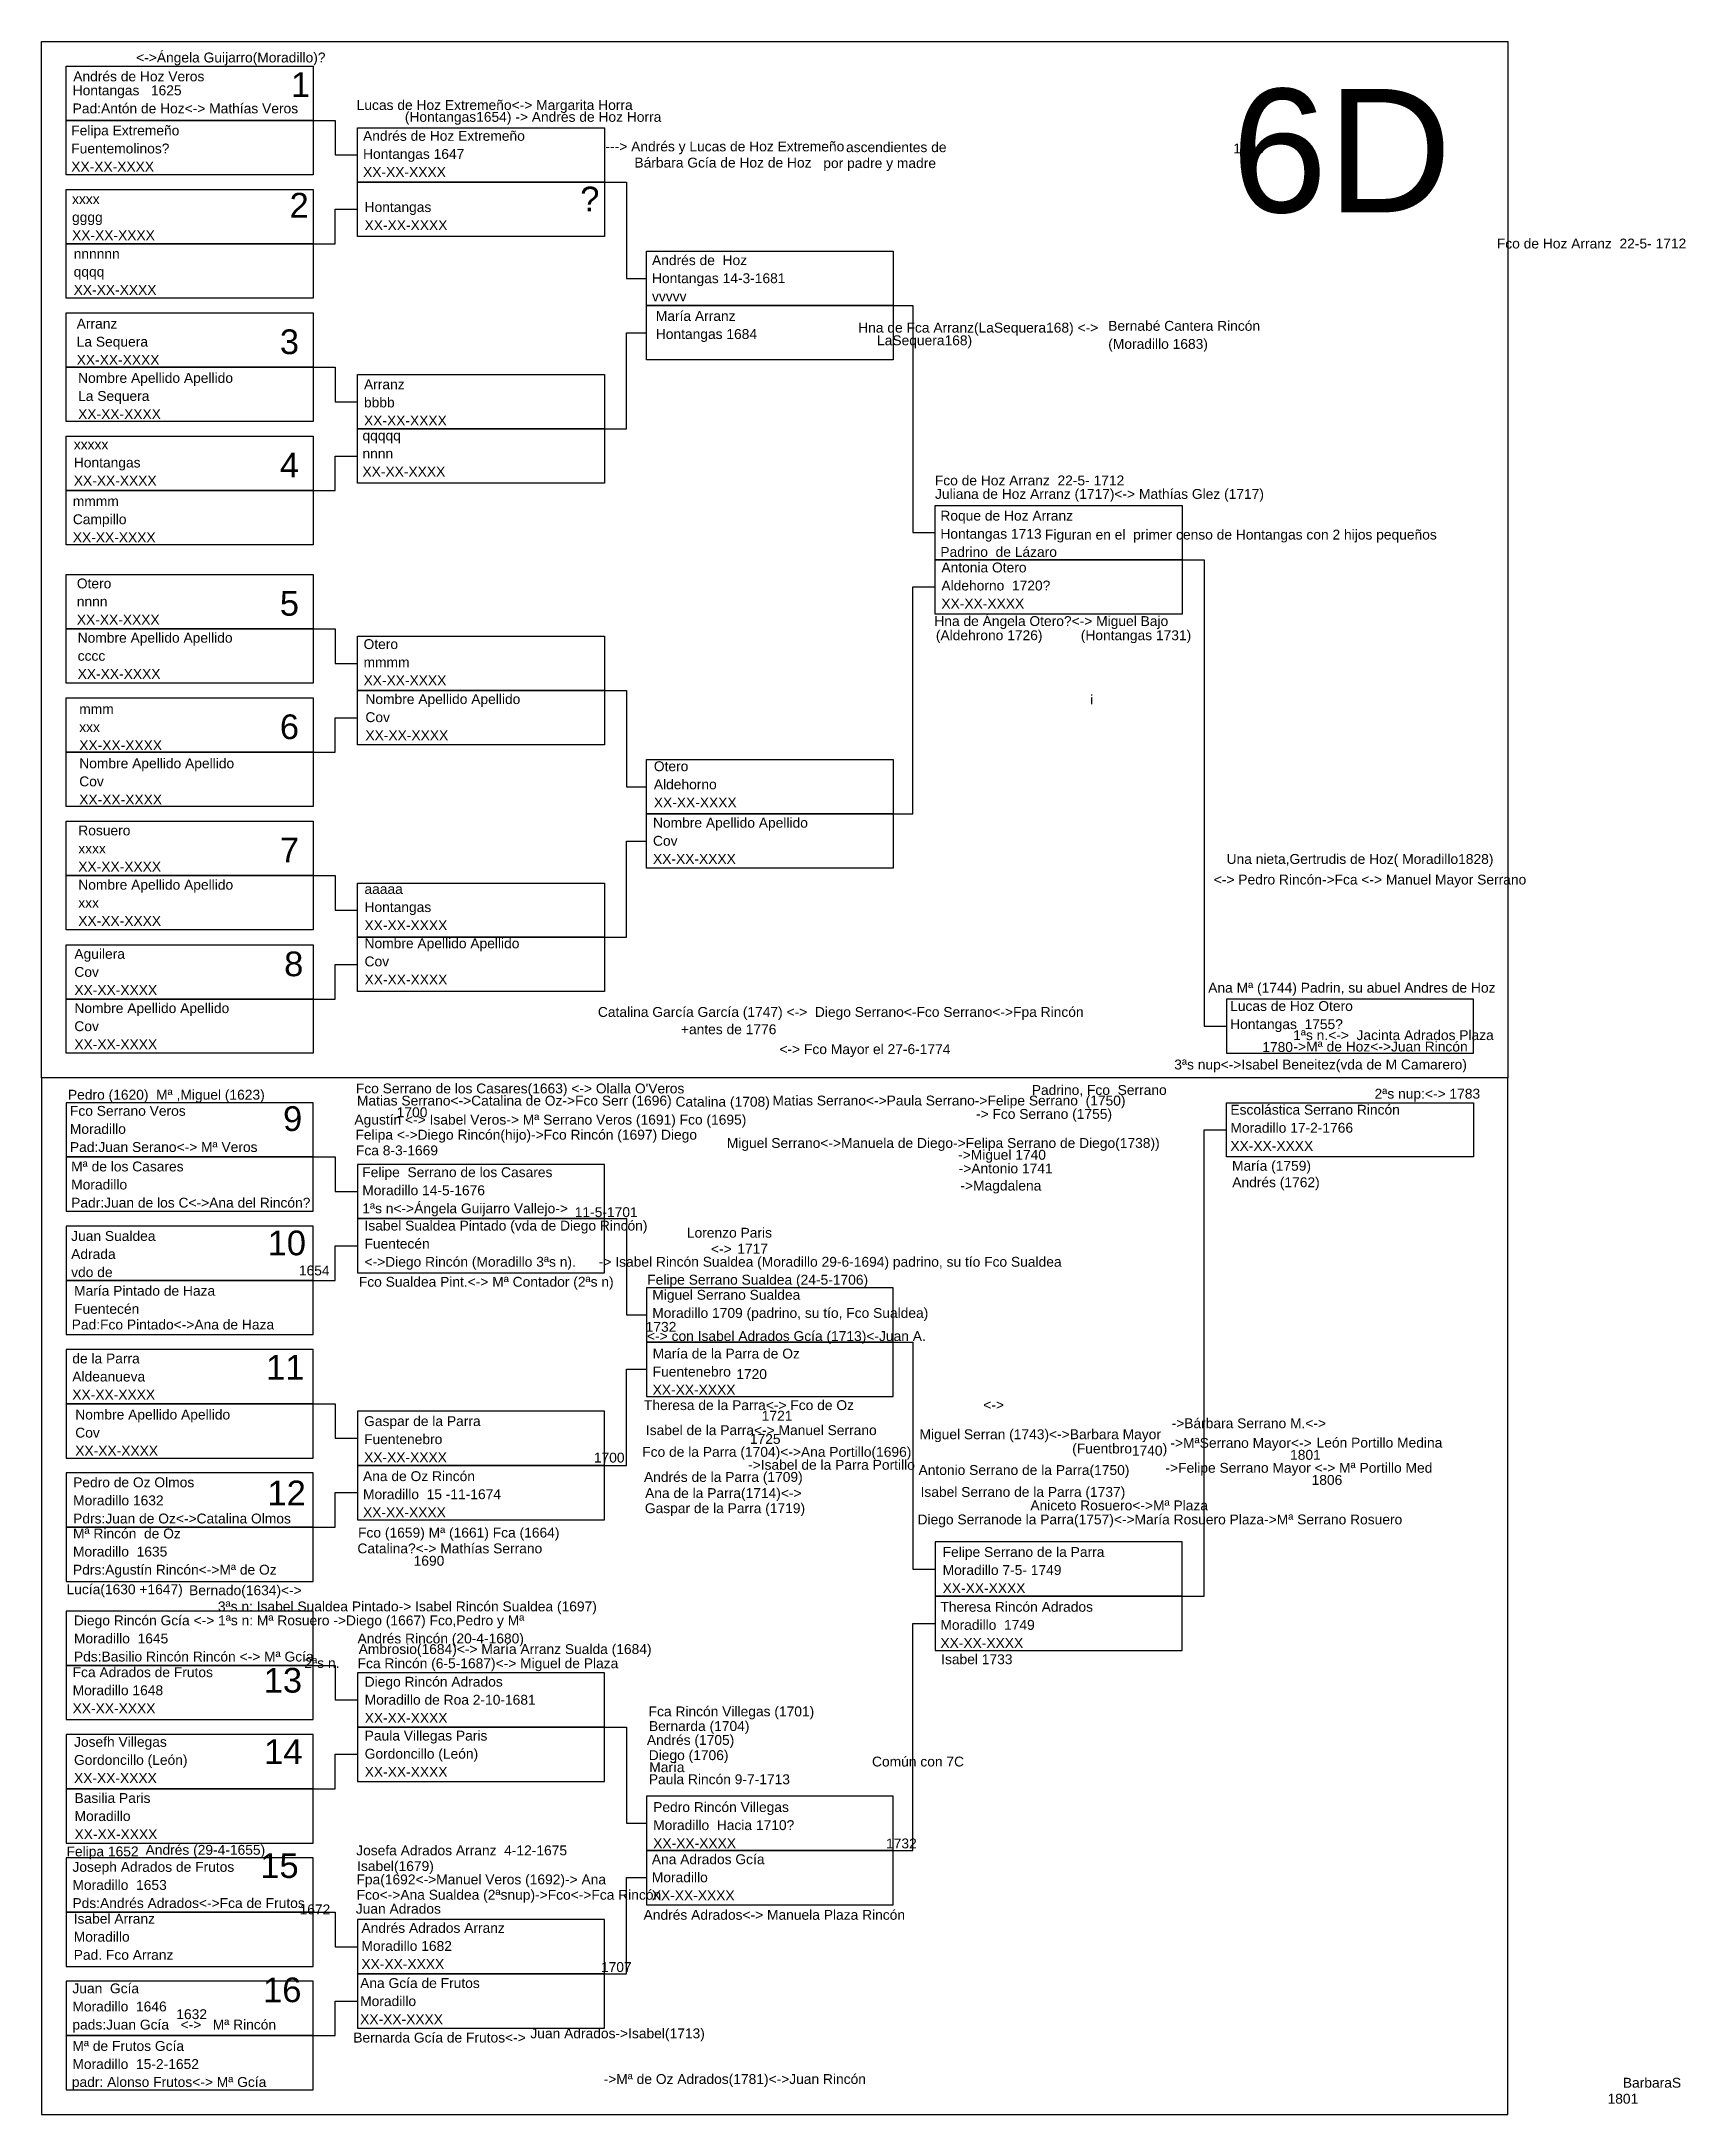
# Model space of a CAD drawing. Header units: millimetres. Extents: x -16844 to 23151, y -8543 to 4892.
# Drawn here: x -2191.4 to -1858.4, y -1499.7 to -1079.7 of the extents above; entities that cross this region are included whole.
import ezdxf
from ezdxf.enums import TextEntityAlignment as Align

# ---------------------------------------------------------------- set-up
doc = ezdxf.new("R2010")
doc.units = ezdxf.units.MM
doc.layers.add('Sanz', color=230, linetype='Continuous')
doc.styles.add('Arial', font='arial.ttf', dxfattribs={"height": 0.01})

msp = doc.modelspace()

# ---------------------------------------------------------------- texts
at = {"style": 'Arial'}
for s, p in [('1', (-2136.98, -1090.91)), ('2', (-2137.25, -1115.35)), ('?', (-2078.38, -1114.09)), ('3', (-2139.22, -1143.01)), ('4', (-2139.22, -1168.01)), ('5', (-2139.22, -1196.01)), ('6', (-2139.22, -1221.01)), ('7', (-2139.22, -1246.01)), ('8', (-2138.35, -1269.05)), ('9', (-2138.57, -1300.4)), ('10', (-2137.81, -1325.59)), ('11', (-2138.12, -1350.78)), ('12', (-2137.84, -1376.24)), ('13', (-2138.6, -1414.19)), ('14', (-2138.51, -1428.66)), ('15', (-2139.3, -1451.74)), ('16', (-2138.73, -1476.91))]:
    msp.add_text(s, height=5, dxfattribs=at).set_placement(p, align=Align.RIGHT)
at = {"layer": 'Sanz', "style": 'Arial'}
msp.add_text('6D', height=25, dxfattribs=at).set_placement((-1905.76, -1114.28), align=Align.RIGHT)

# ---------------------------------------------------------------- blocks, each defined once
blk = doc.blocks.new('Hoja superior')
for points in [[(0, 210), (297, 210), (297, 0), (0, 0)], [(5, 205), (55, 205), (55, 194), (5, 194)], [(5, 194), (55, 194), (55, 183), (5, 183)], [(64, 192.5), (114, 192.5), (114, 181.5), (64, 181.5)], [(64, 181.5), (114, 181.5), (114, 170.5), (64, 170.5)], [(5, 180), (55, 180), (55, 169), (5, 169)], [(5, 169), (55, 169), (55, 158), (5, 158)], [(122.5, 167.5), (172.5, 167.5), (172.5, 156.5), (122.5, 156.5)], [(122.5, 156.5), (172.5, 156.5), (172.5, 145.5), (122.5, 145.5)], [(5, 155), (55, 155), (55, 144), (5, 144)], [(5, 144), (55, 144), (55, 133), (5, 133)], [(64, 142.5), (114, 142.5), (114, 131.5), (64, 131.5)], [(64, 131.5), (114, 131.5), (114, 120.5), (64, 120.5)], [(5, 130), (55, 130), (55, 119), (5, 119)], [(5, 119), (55, 119), (55, 108), (5, 108)], [(181, 116), (231, 116), (231, 105), (181, 105)], [(181, 105), (231, 105), (231, 94), (181, 94)], [(5, 102), (55, 102), (55, 91), (5, 91)], [(5, 91), (55, 91), (55, 80), (5, 80)], [(64, 89.5), (114, 89.5), (114, 78.5), (64, 78.5)], [(5, 77), (55, 77), (55, 66), (5, 66)], [(64, 78.5), (114, 78.5), (114, 67.5), (64, 67.5)], [(5, 66), (55, 66), (55, 55), (5, 55)], [(122.5, 64.5), (172.5, 64.5), (172.5, 53.5), (122.5, 53.5)], [(5, 52), (55, 52), (55, 41), (5, 41)], [(122.5, 53.5), (172.5, 53.5), (172.5, 42.5), (122.5, 42.5)], [(5, 41), (55, 41), (55, 30), (5, 30)], [(64, 39.5), (114, 39.5), (114, 28.5), (64, 28.5)], [(5, 27), (55, 27), (55, 16), (5, 16)], [(64, 28.5), (114, 28.5), (114, 17.5), (64, 17.5)], [(5, 16), (55, 16), (55, 5), (5, 5)], [(240, 5), (290, 5), (290, 16), (240, 16)]]:
    blk.add_lwpolyline(points, close=True)
for points in [[(55, 194), (59.5, 194), (59.5, 187), (64, 187)], [(114, 181.5), (118.5, 181.5), (118.5, 162), (122.5, 162)], [(55, 169), (59.5, 169), (59.5, 176), (64, 176)], [(172.5, 156.5), (176.5, 156.5), (176.5, 110.5), (181, 110.5)], [(114, 131.5), (118.5, 131.5), (118.5, 151), (122.5, 151)], [(55, 144), (59.5, 144), (59.5, 137), (64, 137)], [(55, 119), (59.5, 119), (59.5, 126), (64, 126)], [(231, 105), (235.5, 105), (235.5, 10.5), (240, 10.5)], [(172.5, 53.5), (176.5, 53.5), (176.5, 99.5), (181, 99.5)], [(55, 91), (59.5, 91), (59.5, 84), (64, 84)], [(114, 78.5), (118.5, 78.5), (118.5, 59), (122.5, 59)], [(55, 66), (59.5, 66), (59.5, 73), (64, 73)], [(114, 28.5), (118.5, 28.5), (118.5, 48), (122.5, 48)], [(55, 41), (59.5, 41), (59.5, 34), (64, 34)], [(55, 16), (59.5, 16), (59.5, 23), (64, 23)]]:
    blk.add_lwpolyline(points)
blk = doc.blocks.new('Hoja inferior')
for points in [[(0, -210), (297, -210), (297, 0), (0, 0)], [(5, -16), (55, -16), (55, -5), (5, -5)], [(240, -5), (290, -5), (290, -16), (240, -16)], [(5, -27), (55, -27), (55, -16), (5, -16)], [(64, -28.5), (114, -28.5), (114, -17.5), (64, -17.5)], [(64, -39.5), (114, -39.5), (114, -28.5), (64, -28.5)], [(5, -41), (55, -41), (55, -30), (5, -30)], [(5, -52), (55, -52), (55, -41), (5, -41)], [(122.5, -53.5), (172.5, -53.5), (172.5, -42.5), (122.5, -42.5)], [(122.5, -64.5), (172.5, -64.5), (172.5, -53.5), (122.5, -53.5)], [(5, -66), (55, -66), (55, -55), (5, -55)], [(5, -77), (55, -77), (55, -66), (5, -66)], [(64, -78.5), (114, -78.5), (114, -67.5), (64, -67.5)], [(64, -89.5), (114, -89.5), (114, -78.5), (64, -78.5)], [(5, -91), (55, -91), (55, -80), (5, -80)], [(5, -102), (55, -102), (55, -91), (5, -91)], [(181, -105), (231, -105), (231, -94), (181, -94)], [(181, -116), (231, -116), (231, -105), (181, -105)], [(5, -119), (55, -119), (55, -108), (5, -108)], [(5, -130), (55, -130), (55, -119), (5, -119)], [(64, -131.5), (114, -131.5), (114, -120.5), (64, -120.5)], [(5, -144), (55, -144), (55, -133), (5, -133)], [(64, -142.5), (114, -142.5), (114, -131.5), (64, -131.5)], [(5, -155), (55, -155), (55, -144), (5, -144)], [(122.5, -156.5), (172.5, -156.5), (172.5, -145.5), (122.5, -145.5)], [(5, -169), (55, -169), (55, -158), (5, -158)], [(122.5, -167.5), (172.5, -167.5), (172.5, -156.5), (122.5, -156.5)], [(5, -180), (55, -180), (55, -169), (5, -169)], [(64, -181.5), (114, -181.5), (114, -170.5), (64, -170.5)], [(5, -194), (55, -194), (55, -183), (5, -183)], [(64, -192.5), (114, -192.5), (114, -181.5), (64, -181.5)], [(5, -205), (55, -205), (55, -194), (5, -194)]]:
    blk.add_lwpolyline(points, close=True)
for points in [[(231, -105), (235.5, -105), (235.5, -10.5), (240, -10.5)], [(55, -16), (59.5, -16), (59.5, -23), (64, -23)], [(114, -28.5), (118.5, -28.5), (118.5, -48), (122.5, -48)], [(55, -41), (59.5, -41), (59.5, -34), (64, -34)], [(172.5, -53.5), (176.5, -53.5), (176.5, -99.5), (181, -99.5)], [(114, -78.5), (118.5, -78.5), (118.5, -59), (122.5, -59)], [(55, -66), (59.5, -66), (59.5, -73), (64, -73)], [(55, -91), (59.5, -91), (59.5, -84), (64, -84)], [(172.5, -156.5), (176.5, -156.5), (176.5, -110.5), (181, -110.5)], [(55, -119), (59.5, -119), (59.5, -126), (64, -126)], [(114, -131.5), (118.5, -131.5), (118.5, -151), (122.5, -151)], [(55, -144), (59.5, -144), (59.5, -137), (64, -137)], [(114, -181.5), (118.5, -181.5), (118.5, -162), (122.5, -162)], [(55, -169), (59.5, -169), (59.5, -176), (64, -176)], [(55, -194), (59.5, -194), (59.5, -187), (64, -187)]]:
    blk.add_lwpolyline(points)
blk = doc.blocks.new('Casilla')
at = {"style": 'Arial'}
for tag, p in [('NOMBRE', (0.88, 8.08)), ('LUGAR_NACIMIENTO', (0.88, 4.42)), ('FECHA', (0.88, 0.75))]:
    blk.add_attdef(tag, p, '', height=2, dxfattribs=at)
blk = doc.blocks.new('Hermanos')
at = {"style": 'Arial'}
blk.add_attdef('NOMBRE', (0, 0), '', height=2, dxfattribs=at)

# ---------------------------------------------------------------- block references
ref = msp.add_blockref('Casilla', (-2173.09, -1092))
ref.add_attrib('NOMBRE', '<->Ángela Guijarro(Moradillo)?', (-2172.21, -1083.92), dxfattribs={"height": 2, "style": 'Arial'})
ref = msp.add_blockref('Casilla', (-2185.83, -1095.83))
ref.add_attrib('NOMBRE', 'Andrés de Hoz Veros', (-2184.95, -1087.75), dxfattribs={"height": 2, "style": 'Arial'})
ref = msp.add_blockref('Casilla', (-2185.94, -1094.99))
ref.add_attrib('LUGAR_NACIMIENTO', 'Hontangas   1625', (-2185.06, -1090.57), dxfattribs={"height": 2, "style": 'Arial'})
ref.add_attrib('FECHA', 'Pad:Antón de Hoz<-> Mathías Veros', (-2185.06, -1094.24), dxfattribs={"height": 2, "style": 'Arial'})
ref = msp.add_blockref('Casilla', (-2128.42, -1101.64))
ref.add_attrib('NOMBRE', 'Lucas de Hoz Extremeño<-> Margarita Horra   ', (-2127.54, -1093.55), dxfattribs={"height": 2, "style": 'Arial'})
ref = msp.add_blockref('Casilla', (-2118.67, -1100.37))
ref.add_attrib('LUGAR_NACIMIENTO', '(Hontangas1654) -> Andrés de Hoz Horra', (-2117.79, -1095.95), dxfattribs={"height": 2, "style": 'Arial'})
for name, p, values in [('Casilla', (-2186.23, -1106.78), {'NOMBRE': 'Felipa Extremeño', 'LUGAR_NACIMIENTO': 'Fuentemolinos?', 'FECHA': 'XX-XX-XXXX'}), ('Casilla', (-2127.13, -1107.88), {'NOMBRE': 'Andrés de Hoz Extremeño', 'LUGAR_NACIMIENTO': 'Hontangas 1647', 'FECHA': 'XX-XX-XXXX'}), ('Hermanos', (-1950.01, -1102.35), {'NOMBRE': '1703'}), ('Hermanos', (-1896.63, -1121.61), {'NOMBRE': 'Fco de Hoz Arranz  22-5- 1712'}), ('Casilla', (-2068.61, -1133.06), {'NOMBRE': 'Andrés de  Hoz ', 'LUGAR_NACIMIENTO': 'Hontangas 14-3-1681', 'FECHA': 'vvvvv'}), ('Casilla', (-2185.13, -1145.92), {'NOMBRE': 'Arranz', 'LUGAR_NACIMIENTO': 'La Sequera', 'FECHA': 'XX-XX-XXXX'}), ('Casilla', (-2184.84, -1156.92), {'NOMBRE': 'Nombre Apellido Apellido', 'LUGAR_NACIMIENTO': 'La Sequera', 'FECHA': 'XX-XX-XXXX'}), ('Casilla', (-2127.25, -1168.58), {'NOMBRE': 'qqqqq', 'LUGAR_NACIMIENTO': 'nnnn', 'FECHA': 'XX-XX-XXXX'}), ('Casilla', (-2185.71, -1170.4), {'NOMBRE': 'xxxxx', 'LUGAR_NACIMIENTO': 'Hontangas', 'FECHA': 'XX-XX-XXXX'}), ('Hermanos', (-2010.45, -1169.61), {'NOMBRE': 'Fco de Hoz Arranz  22-5- 1712'}), ('Hermanos', (-2010.41, -1172.34), {'NOMBRE': 'Juliana de Hoz Arranz (1717)<-> Mathías Glez (1717)'}), ('Casilla', (-2185.91, -1181.89), {'NOMBRE': 'mmmm', 'LUGAR_NACIMIENTO': 'Campillo', 'FECHA': 'XX-XX-XXXX'}), ('Casilla', (-2185.1, -1198.56), {'NOMBRE': 'Otero', 'LUGAR_NACIMIENTO': 'nnnn', 'FECHA': 'XX-XX-XXXX'}), ('Casilla', (-2010, -1195.32), {'NOMBRE': 'Antonia Otero', 'LUGAR_NACIMIENTO': 'Aldehorno  1720?', 'FECHA': 'XX-XX-XXXX'}), ('Casilla', (-2184.93, -1209.56), {'NOMBRE': 'Nombre Apellido Apellido', 'LUGAR_NACIMIENTO': 'cccc', 'FECHA': 'XX-XX-XXXX'}), ('Hermanos', (-2010.24, -1200.97), {'NOMBRE': '(Aldehrono 1726)          (Hontangas 1731)'}), ('Casilla', (-2126.65, -1221.99), {'NOMBRE': 'Nombre Apellido Apellido', 'LUGAR_NACIMIENTO': 'Cov', 'FECHA': 'XX-XX-XXXX'}), ('Hermanos', (-1979.15, -1213.48), {'NOMBRE': '¡'}), ('Casilla', (-2184.61, -1224), {'NOMBRE': 'mmm', 'LUGAR_NACIMIENTO': 'xxx', 'FECHA': 'XX-XX-XXXX'}), ('Casilla', (-2184.61, -1235), {'NOMBRE': 'Nombre Apellido Apellido', 'LUGAR_NACIMIENTO': 'Cov', 'FECHA': 'XX-XX-XXXX'}), ('Casilla', (-2184.81, -1248.6), {'NOMBRE': 'Rosuero', 'LUGAR_NACIMIENTO': 'xxxx', 'FECHA': 'XX-XX-XXXX'}), ('Casilla', (-2068.41, -1247.04), {'NOMBRE': 'Nombre Apellido Apellido', 'LUGAR_NACIMIENTO': 'Cov', 'FECHA': 'XX-XX-XXXX'}), ('Hermanos', (-1951.36, -1246.3), {'NOMBRE': 'Una nieta,Gertrudis de Hoz( Moradillo1828)'}), ('Casilla', (-2184.81, -1259.6), {'NOMBRE': 'Nombre Apellido Apellido', 'LUGAR_NACIMIENTO': 'xxx', 'FECHA': 'XX-XX-XXXX'}), ('Hermanos', (-1953.95, -1250.47), {'NOMBRE': '<-> Pedro Rincón->Fca <-> Manuel Mayor Serrano'}), ('Casilla', (-2185.6, -1273.6), {'NOMBRE': 'Aguilera', 'LUGAR_NACIMIENTO': 'Cov', 'FECHA': 'XX-XX-XXXX'}), ('Casilla', (-2126.83, -1271.47), {'NOMBRE': 'Nombre Apellido Apellido', 'LUGAR_NACIMIENTO': 'Cov', 'FECHA': 'XX-XX-XXXX'}), ('Hermanos', (-1955.08, -1272.38), {'NOMBRE': 'Ana Mª (1744) Padrin, su abuel Andres de Hoz'}), ('Casilla', (-2185.6, -1284.6), {'NOMBRE': 'Nombre Apellido Apellido', 'LUGAR_NACIMIENTO': 'Cov', 'FECHA': 'XX-XX-XXXX'}), ('Hermanos', (-2106.12, -1280.8), {'NOMBRE': '                                                         +antes de 1776'}), ('Hermanos', (-1937.88, -1281.99), {'NOMBRE': '1ªs n.<->  Jacinta Adrados Plaza'}), ('Hermanos', (-2041.92, -1284.83), {'NOMBRE': '<-> Fco Mayor el 27-6-1774    '}), ('Hermanos', (-1944.13, -1284.4), {'NOMBRE': '1780'}), ('Hermanos', (-1937.81, -1284.3), {'NOMBRE': '->Mª de Hoz<->Juan Rincón'}), ('Hermanos', (-2186.02, -1294.06), {'NOMBRE': 'Pedro (1620)  Mª ,Miguel (1623)'}), ('Hermanos', (-2127.71, -1292.79), {'NOMBRE': "Fco Serrano de los Casares(1663) <-> Olalla O'Veros "}), ('Hermanos', (-1922.17, -1293.85), {'NOMBRE': ' 2ªs nup:<-> 1783'}), ('Casilla', (-2186.5, -1305.41), {'NOMBRE': 'Fco Serrano Veros', 'LUGAR_NACIMIENTO': 'Moradillo', 'FECHA': 'Pad:Juan Serano<-> Mª Veros'}), ('Hermanos', (-2133.41, -1297.61), {'NOMBRE': '                  1700'}), ('Casilla', (-1951.47, -1305.18), {'NOMBRE': 'Escolástica Serrano Rincón', 'LUGAR_NACIMIENTO': 'Moradillo 17-2-1766', 'FECHA': 'XX-XX-XXXX'}), ('Hermanos', (-2127.69, -1305.34), {'NOMBRE': 'Fca 8-3-1669'}), ('Casilla', (-2186.25, -1316.68), {'NOMBRE': 'Mª de los Casares', 'LUGAR_NACIMIENTO': 'Moradillo', 'FECHA': 'Padr:Juan de los C<->Ana del Rincón?'}), ('Casilla', (-2127.29, -1317.84), {'NOMBRE': 'Felipe  Serrano de los Casares', 'LUGAR_NACIMIENTO': 'Moradillo 14-5-1676', 'FECHA': '1ªs n<->Ángela Guijarro Vallejo->'}), ('Hermanos', (-1950.21, -1311.8), {'NOMBRE': 'Andrés (1762)'}), ('Hermanos', (-1950.26, -1308.46), {'NOMBRE': 'María (1759)'}), ('Casilla', (-2126.84, -1328.66), {'NOMBRE': 'Isabel Sualdea Pintado (vda de Diego Rincón)', 'LUGAR_NACIMIENTO': 'Fuentecén                                                     ', 'FECHA': '<->Diego Rincón (Moradillo 3ªs n).      -> Isabel Rincón Sualdea (Moradillo 29-6-1694) padrino, su tío Fco Sualdea'}), ('Hermanos', (-2083.37, -1317.85), {'NOMBRE': '11-5-1701'}), ('Casilla', (-2186.25, -1330.76), {'NOMBRE': 'Juan Sualdea ', 'LUGAR_NACIMIENTO': 'Adrada', 'FECHA': 'vdo de '}), ('Hermanos', (-2055.78, -1325.3), {'NOMBRE': '<->'}), ('Hermanos', (-2050.47, -1325.25), {'NOMBRE': '1717'}), ('Hermanos', (-2139.25, -1329.67), {'NOMBRE': '1654'}), ('Hermanos', (-2127.11, -1331.96), {'NOMBRE': 'Fco Sualdea Pint.<-> Mª Contador (2ªs n)'}), ('Hermanos', (-2068.69, -1331.54), {'NOMBRE': 'Felipe Serrano Sualdea (24-5-1706)'}), ('Hermanos', (-2185.26, -1340.62), {'NOMBRE': 'Pad:Fco Pintado<->Ana de Haza '}), ('Hermanos', (-2069.01, -1341.09), {'NOMBRE': '1732'}), ('Hermanos', (-2068.73, -1342.96), {'NOMBRE': '<-> con Isabel Adrados Gcía (1713)<-Juan A.'}), ('Casilla', (-2186.02, -1355.58), {'NOMBRE': 'de la Parra', 'LUGAR_NACIMIENTO': 'Aldeanueva', 'FECHA': 'XX-XX-XXXX'}), ('Casilla', (-2068.48, -1354.58), {'NOMBRE': 'María de la Parra de Oz', 'LUGAR_NACIMIENTO': 'Fuentenebro', 'FECHA': 'XX-XX-XXXX'}), ('Hermanos', (-2050.67, -1350.66), {'NOMBRE': '1720'}), ('Hermanos', (-2069.37, -1356.95), {'NOMBRE': 'Theresa de la Parra<-> Fco de Oz'}), ('Hermanos', (-2000.65, -1356.89), {'NOMBRE': '<->'}), ('Casilla', (-2185.42, -1366.94), {'NOMBRE': 'Nombre Apellido Apellido', 'LUGAR_NACIMIENTO': 'Cov', 'FECHA': 'XX-XX-XXXX'}), ('Casilla', (-2126.92, -1368.27), {'NOMBRE': 'Gaspar de la Parra', 'LUGAR_NACIMIENTO': 'Fuentenebro', 'FECHA': 'XX-XX-XXXX'}), ('Hermanos', (-2068.97, -1362.02), {'NOMBRE': 'Isabel de la Parra<-> Manuel Serrano'}), ('Hermanos', (-2059.47, -1359.09), {'NOMBRE': '                  1721'}), ('Hermanos', (-2069.71, -1366.42), {'NOMBRE': 'Fco de la Parra (1704)<->Ana Portillo(1696)'}), ('Hermanos', (-2061.88, -1363.8), {'NOMBRE': '                  1725'}), ('Hermanos', (-1984.52, -1366.17), {'NOMBRE': '                  1740'}), ('Hermanos', (-1962.73, -1364.6), {'NOMBRE': '->MªSerrano Mayor<->'}), ('Hermanos', (-1938.5, -1367.02), {'NOMBRE': '1801'}), ('Hermanos', (-1933.14, -1364.55), {'NOMBRE': 'León Portillo Medina'}), ('Casilla', (-2127.14, -1379.42), {'NOMBRE': 'Ana de Oz Rincón', 'LUGAR_NACIMIENTO': 'Moradillo  15 -11-1674', 'FECHA': 'XX-XX-XXXX'}), ('Hermanos', (-2091.15, -1367.58), {'NOMBRE': '               1700'}), ('Hermanos', (-2048.27, -1369.04), {'NOMBRE': '->Isabel de la Parra Portillo'}), ('Hermanos', (-2013.75, -1370.1), {'NOMBRE': 'Antonio Serrano de la Parra(1750)'}), ('Hermanos', (-1963.74, -1369.65), {'NOMBRE': '->Felipe Serrano Mayor <-> Mª Portillo Med'}), ('Casilla', (-2185.85, -1380.67), {'NOMBRE': 'Pedro de Oz Olmos', 'LUGAR_NACIMIENTO': 'Moradillo 1632', 'FECHA': 'Pdrs:Juan de Oz<->Catalina Olmos'}), ('Hermanos', (-2069.36, -1371.5), {'NOMBRE': 'Andrés de la Parra (1709)'}), ('Hermanos', (-2069.13, -1374.77), {'NOMBRE': 'Ana de la Parra(1714)<->'}), ('Hermanos', (-2013.34, -1374.53), {'NOMBRE': 'Isabel Serrano de la Parra (1737)'}), ('Hermanos', (-1934.92, -1372.1), {'NOMBRE': ' 1806'}), ('Hermanos', (-2069.18, -1377.83), {'NOMBRE': 'Gaspar de la Parra (1719)'}), ('Casilla', (-2185.88, -1391.04), {'NOMBRE': 'Mª Rincón  de Oz', 'LUGAR_NACIMIENTO': 'Moradillo  1635', 'FECHA': 'Pdrs:Agustín Rincón<->Mª de Oz'}), ('Hermanos', (-2013.95, -1380.11), {'NOMBRE': 'Diego Serranode la Parra(1757)<->María Rosuero Plaza->Mª Serrano Rosuero'}), ('Casilla', (-2009.75, -1394.78), {'NOMBRE': 'Felipe Serrano de la Parra', 'LUGAR_NACIMIENTO': 'Moradillo 7-5- 1749', 'FECHA': 'XX-XX-XXXX'}), ('Hermanos', (-2127.65, -1388.48), {'NOMBRE': '               1690'}), ('Casilla', (-2185.69, -1408.64), {'NOMBRE': 'Diego Rincón Gcía <-> 1ªs n: Mª Rosuero ->Diego (1667) Fco,Pedro y Mª', 'LUGAR_NACIMIENTO': 'Moradillo  1645', 'FECHA': 'Pds:Basilio Rincón Rincón <-> Mª Gcía'}), ('Hermanos', (-2155.65, -1397.73), {'NOMBRE': '3ªs n: Isabel Sualdea Pintado-> Isabel Rincón Sualdea (1697)'}), ('Casilla', (-2010.2, -1405.89), {'NOMBRE': 'Theresa Rincón Adrados', 'LUGAR_NACIMIENTO': 'Moradillo  1749', 'FECHA': 'XX-XX-XXXX'}), ('Hermanos', (-2127.37, -1404.22), {'NOMBRE': 'Andrés Rincón (20-4-1680)'}), ('Hermanos', (-2127.14, -1406.37), {'NOMBRE': 'Ambrosio(1684)<-> María Arranz Sualda (1684)'}), ('Hermanos', (-2009.17, -1408.43), {'NOMBRE': 'Isabel 1733'}), ('Casilla', (-2185.95, -1419.14), {'NOMBRE': 'Fca Adrados de Frutos', 'LUGAR_NACIMIENTO': 'Moradillo 1648', 'FECHA': 'XX-XX-XXXX'}), ('Hermanos', (-2138.12, -1409.19), {'NOMBRE': '2ªs n.'}), ('Casilla', (-2126.8, -1421.06), {'NOMBRE': 'Diego Rincón Adrados', 'LUGAR_NACIMIENTO': 'Moradillo de Roa 2-10-1681', 'FECHA': 'XX-XX-XXXX'}), ('Hermanos', (-2068.42, -1419), {'NOMBRE': 'Fca Rincón Villegas (1701)'}), ('Casilla', (-2185.67, -1433.25), {'NOMBRE': 'Josefh Villegas', 'LUGAR_NACIMIENTO': 'Gordoncillo (León)', 'FECHA': 'XX-XX-XXXX'}), ('Casilla', (-2126.8, -1431.99), {'NOMBRE': 'Paula Villegas Paris', 'LUGAR_NACIMIENTO': 'Gordoncillo (León)', 'FECHA': 'XX-XX-XXXX'}), ('Hermanos', (-2068.77, -1424.78), {'NOMBRE': 'Andrés (1705)'}), ('Hermanos', (-2069.12, -1421.97), {'NOMBRE': ' Bernarda (1704)'}), ('Hermanos', (-2069.17, -1427.86), {'NOMBRE': ' Diego (1706)'}), ('Hermanos', (-2068.37, -1432.75), {'NOMBRE': 'Paula Rincón 9-7-1713'}), ('Hermanos', (-2068.29, -1430.3), {'NOMBRE': 'María '}), ('Casilla', (-2185.56, -1444.63), {'NOMBRE': 'Basilia Paris', 'LUGAR_NACIMIENTO': 'Moradillo', 'FECHA': 'XX-XX-XXXX'}), ('Casilla', (-2068.37, -1446.46), {'NOMBRE': 'Pedro Rincón Villegas', 'LUGAR_NACIMIENTO': 'Moradillo  Hacia 1710?', 'FECHA': 'XX-XX-XXXX'}), ('Hermanos', (-2020.33, -1445.75), {'NOMBRE': '1732'}), ('Hermanos', (-2186.31, -1447.37), {'NOMBRE': 'Felipa 1652'}), ('Casilla', (-2185.99, -1458.58), {'NOMBRE': 'Joseph Adrados de Frutos', 'LUGAR_NACIMIENTO': 'Moradillo  1653', 'FECHA': 'Pds:Andrés Adrados<->Fca de Frutos'}), ('Hermanos', (-2170.3, -1447.05), {'NOMBRE': 'Andrés (29-4-1655)'}), ('Hermanos', (-2127.64, -1447.16), {'NOMBRE': 'Josefa Adrados Arranz  4-12-1675'}), ('Hermanos', (-2127.45, -1450.34), {'NOMBRE': 'Isabel(1679)'}), ('Casilla', (-2068.65, -1457.03), {'NOMBRE': 'Ana Adrados Gcía', 'LUGAR_NACIMIENTO': 'Moradillo', 'FECHA': 'XX-XX-XXXX'}), ('Hermanos', (-2139.12, -1459.11), {'NOMBRE': '1672'}), ('Hermanos', (-2127.72, -1458.98), {'NOMBRE': 'Juan Adrados'}), ('Casilla', (-2185.73, -1469.07), {'NOMBRE': 'Isabel Arranz', 'LUGAR_NACIMIENTO': 'Moradillo', 'FECHA': 'Pad. Fco Arranz'}), ('Casilla', (-2127.46, -1470.94), {'NOMBRE': 'Andrés Adrados Arranz', 'LUGAR_NACIMIENTO': 'Moradillo 1682', 'FECHA': 'XX-XX-XXXX'}), ('Hermanos', (-2078.07, -1470.79), {'NOMBRE': '1707'}), ('Casilla', (-2186, -1483.2), {'NOMBRE': 'Juan  Gcía', 'LUGAR_NACIMIENTO': 'Moradillo  1646', 'FECHA': 'pads:Juan Gcía   <->   Mª Rincón'}), ('Casilla', (-2127.72, -1482.12), {'NOMBRE': 'Ana Gcía de Frutos', 'LUGAR_NACIMIENTO': 'Moradillo', 'FECHA': 'XX-XX-XXXX'}), ('Hermanos', (-2164.07, -1480.34), {'NOMBRE': '1632'}), ('Hermanos', (-2092.37, -1484.23), {'NOMBRE': 'Juan Adrados->Isabel(1713)'}), ('Hermanos', (-2128.23, -1485.08), {'NOMBRE': 'Bernarda Gcía de Frutos<->'}), ('Hermanos', (-2185.23, -1494.08), {'NOMBRE': 'padr: Alonso Frutos<-> Mª Gcía'}), ('Hermanos', (-2077.54, -1493.48), {'NOMBRE': '->Mª de Oz Adrados(1781)<->Juan Rincón'}), ('Hermanos', (-1871.11, -1494.23), {'NOMBRE': 'BarbaraS'}), ('Hermanos', (-1874.21, -1497.47), {'NOMBRE': '1801'})]:
    msp.add_blockref(name, p).add_auto_attribs(values)
ref = msp.add_blockref('Casilla', (-2079.59, -1110.02))
ref.add_attrib('NOMBRE', '  ---> Andrés y Lucas de Hoz Extremeño ', (-2078.71, -1101.94), dxfattribs={"color": 6, "height": 2, "style": 'Arial'})
ref = msp.add_blockref('Casilla', (-2029.31, -1110.17))
ref.add_attrib('NOMBRE', 'ascendientes de ', (-2028.43, -1102.09), dxfattribs={"height": 2, "style": 'Arial'})
ref = msp.add_blockref('Casilla', (-2079.16, -1113.3))
ref.add_attrib('NOMBRE', '         Bárbara Gcía de Hoz de Hoz ', (-2078.28, -1105.22), dxfattribs={"color": 6, "height": 2, "style": 'Arial'})
ref = msp.add_blockref('Casilla', (-2033.92, -1113.4))
ref.add_attrib('NOMBRE', 'por padre y madre', (-2033.04, -1105.32), dxfattribs={"height": 2, "style": 'Arial'})
ref = msp.add_blockref('Casilla', (-2186.07, -1120.69))
ref.add_attrib('NOMBRE', 'xxxx', (-2185.19, -1112.61), dxfattribs={"color": 2, "height": 2, "style": 'Arial'})
ref.add_attrib('LUGAR_NACIMIENTO', 'gggg', (-2185.19, -1116.27), dxfattribs={"height": 2, "style": 'Arial'})
ref.add_attrib('FECHA', 'XX-XX-XXXX', (-2185.19, -1119.94), dxfattribs={"height": 2, "style": 'Arial'})
ref = msp.add_blockref('Casilla', (-2126.82, -1118.64))
ref.add_attrib('LUGAR_NACIMIENTO', 'Hontangas', (-2125.94, -1114.23), dxfattribs={"height": 2, "style": 'Arial'})
ref.add_attrib('FECHA', 'XX-XX-XXXX', (-2125.94, -1117.89), dxfattribs={"height": 2, "style": 'Arial'})
ref = msp.add_blockref('Casilla', (-2185.74, -1131.76))
ref.add_attrib('NOMBRE', 'nnnnnn', (-2184.86, -1123.68), dxfattribs={"color": 2, "height": 2, "style": 'Arial'})
ref.add_attrib('LUGAR_NACIMIENTO', 'qqqq', (-2184.86, -1127.34), dxfattribs={"height": 2, "style": 'Arial'})
ref.add_attrib('FECHA', 'XX-XX-XXXX', (-2184.86, -1131.01), dxfattribs={"height": 2, "style": 'Arial'})
ref = msp.add_blockref('Casilla', (-2067.84, -1140.7))
ref.add_attrib('LUGAR_NACIMIENTO', 'María Arranz', (-2066.96, -1136.29), dxfattribs={"color": 7, "height": 2, "style": 'Arial'})
ref.add_attrib('FECHA', 'Hontangas 1684', (-2066.96, -1139.95), dxfattribs={"height": 2, "style": 'Arial'})
ref = msp.add_blockref('Hermanos', (-2025.97, -1138.65))
ref.add_attrib('NOMBRE', 'Hna de Fca Arranz(LaSequera168) <->', (-2025.97, -1138.65), dxfattribs={"color": 1, "height": 2, "style": 'Arial'})
ref = msp.add_blockref('Casilla', (-1976.21, -1146.37))
ref.add_attrib('NOMBRE', 'Bernabé Cantera Rincón', (-1975.33, -1138.29), dxfattribs={"color": 0, "height": 2, "style": 'Arial'})
ref.add_attrib('LUGAR_NACIMIENTO', '(Moradillo 1683)', (-1975.33, -1141.95), dxfattribs={"height": 2, "style": 'Arial'})
ref = msp.add_blockref('Hermanos', (-2029.92, -1141.22))
ref.add_attrib('NOMBRE', '          LaSequera168)', (-2029.92, -1141.22), dxfattribs={"color": 1, "height": 2, "style": 'Arial'})
ref = msp.add_blockref('Casilla', (-2126.94, -1158.22))
ref.add_attrib('NOMBRE', 'Arranz', (-2126.06, -1150.14), dxfattribs={"height": 2, "style": 'Arial'})
ref.add_attrib('LUGAR_NACIMIENTO', 'bbbb', (-2126.06, -1153.81), dxfattribs={"color": 253, "height": 2, "style": 'Arial'})
ref.add_attrib('FECHA', 'XX-XX-XXXX', (-2126.06, -1157.47), dxfattribs={"height": 2, "style": 'Arial'})
ref = msp.add_blockref('Casilla', (-2010.21, -1184.84))
ref.add_attrib('NOMBRE', 'Roque de Hoz Arranz', (-2009.33, -1176.75), dxfattribs={"height": 2, "style": 'Arial'})
ref.add_attrib('LUGAR_NACIMIENTO', 'Hontangas 1713', (-2009.33, -1180.42), dxfattribs={"color": 7, "height": 2, "style": 'Arial'})
ref.add_attrib('FECHA', 'Padrino  de Lázaro', (-2009.33, -1184.09), dxfattribs={"height": 2, "style": 'Arial'})
ref = msp.add_blockref('Hermanos', (-1988.15, -1180.58))
ref.add_attrib('NOMBRE', 'Figuran en el  primer censo de Hontangas con 2 hijos pequeños', (-1988.15, -1180.58), dxfattribs={"color": 2, "height": 2, "style": 'Arial'})
ref = msp.add_blockref('Hermanos', (-2010.55, -1198.1))
ref.add_attrib('NOMBRE', 'Hna de Ángela Otero?<-> Miguel Bajo', (-2010.55, -1198.1), dxfattribs={"color": 1, "height": 2, "style": 'Arial'})
ref = msp.add_blockref('Casilla', (-2127.03, -1210.86))
ref.add_attrib('NOMBRE', 'Otero', (-2126.15, -1202.77), dxfattribs={"height": 2, "style": 'Arial'})
ref.add_attrib('LUGAR_NACIMIENTO', 'mmmm', (-2126.15, -1206.44), dxfattribs={"color": 253, "height": 2, "style": 'Arial'})
ref.add_attrib('FECHA', 'XX-XX-XXXX', (-2126.15, -1210.11), dxfattribs={"height": 2, "style": 'Arial'})
ref = msp.add_blockref('Casilla', (-2068.24, -1235.6))
ref.add_attrib('NOMBRE', 'Otero', (-2067.36, -1227.51), dxfattribs={"height": 2, "style": 'Arial'})
ref.add_attrib('LUGAR_NACIMIENTO', 'Aldehorno', (-2067.36, -1231.18), dxfattribs={"color": 253, "height": 2, "style": 'Arial'})
ref.add_attrib('FECHA', 'XX-XX-XXXX', (-2067.36, -1234.85), dxfattribs={"height": 2, "style": 'Arial'})
ref = msp.add_blockref('Casilla', (-2126.83, -1260.47))
ref.add_attrib('NOMBRE', 'aaaaa', (-2125.96, -1252.38), dxfattribs={"height": 2, "style": 'Arial'})
ref.add_attrib('LUGAR_NACIMIENTO', 'Hontangas', (-2125.96, -1256.05), dxfattribs={"color": 253, "height": 2, "style": 'Arial'})
ref.add_attrib('FECHA', 'XX-XX-XXXX', (-2125.96, -1259.72), dxfattribs={"height": 2, "style": 'Arial'})
ref = msp.add_blockref('Hermanos', (-2078.69, -1277.29))
ref.add_attrib('NOMBRE', 'Catalina García García (1747) <->  Diego Serrano<-Fco Serrano<->Fpa Rincón', (-2078.69, -1277.29), dxfattribs={"color": 2, "height": 2, "style": 'Arial'})
ref = msp.add_blockref('Casilla', (-1951.51, -1284.17))
ref.add_attrib('NOMBRE', 'Lucas de Hoz Otero', (-1950.64, -1276.09), dxfattribs={"height": 2, "style": 'Arial'})
ref.add_attrib('LUGAR_NACIMIENTO', 'Hontangas  1755?', (-1950.64, -1279.76), dxfattribs={"height": 2, "style": 'Arial'})
ref = msp.add_blockref('Casilla', (-1962.84, -1288.69))
ref.add_attrib('FECHA', '3ªs nup<->Isabel Beneitez(vda de M Camarero)', (-1961.96, -1287.94), dxfattribs={"height": 2, "style": 'Arial'})
ref = msp.add_blockref('Casilla', (-2128.36, -1296))
ref.add_attrib('FECHA', 'Matias Serrano<->Catalina de Oz->Fco Serr (1696)     ', (-2127.49, -1295.25), dxfattribs={"height": 2, "style": 'Arial'})
ref = msp.add_blockref('Casilla', (-2064.63, -1296.23))
ref.add_attrib('FECHA', ' Catalina (1708)     ', (-2063.75, -1295.48), dxfattribs={"height": 2, "style": 'Arial'})
ref = msp.add_blockref('Casilla', (-2044.22, -1295.99))
ref.add_attrib('FECHA', 'Matias Serrano<->Paula Serrano->Felipe Serrano  (1750)     ', (-2043.35, -1295.24), dxfattribs={"color": 2, "height": 2, "style": 'Arial'})
ref = msp.add_blockref('Casilla', (-1991.7, -1293.85))
ref.add_attrib('FECHA', 'Padrino, Fco  Serrano', (-1990.82, -1293.1), dxfattribs={"color": 2, "height": 2, "style": 'Arial'})
ref = msp.add_blockref('Casilla', (-2128.88, -1299.86))
ref.add_attrib('FECHA', 'Agustín <-> Isabel Veros-> Mª Serrano Veros (1691) Fco (1695)', (-2128, -1299.11), dxfattribs={"height": 2, "style": 'Arial'})
ref = msp.add_blockref('Casilla', (-2002.99, -1298.7))
ref.add_attrib('FECHA', '-> Fco Serrano (1755)     ', (-2002.12, -1297.95), dxfattribs={"color": 2, "height": 2, "style": 'Arial'})
ref = msp.add_blockref('Casilla', (-2128.67, -1302.91))
ref.add_attrib('FECHA', 'Felipa <->Diego Rincón(hijo)->Fco Rincón (1697) Diego', (-2127.79, -1302.16), dxfattribs={"height": 2, "style": 'Arial'})
ref = msp.add_blockref('Casilla', (-2053.45, -1304.59))
ref.add_attrib('FECHA', 'Miguel Serrano<->Manuela de Diego->Felipa Serrano de Diego(1738))     ', (-2052.58, -1303.84), dxfattribs={"color": 2, "height": 2, "style": 'Arial'})
ref = msp.add_blockref('Casilla', (-2006.61, -1306.98))
ref.add_attrib('FECHA', '->Miguel 1740', (-2005.73, -1306.23), dxfattribs={"color": 2, "height": 2, "style": 'Arial'})
ref = msp.add_blockref('Casilla', (-2006.5, -1309.75))
ref.add_attrib('FECHA', '->Antonio 1741', (-2005.62, -1309), dxfattribs={"color": 2, "height": 2, "style": 'Arial'})
ref = msp.add_blockref('Casilla', (-2006.14, -1313.22))
ref.add_attrib('FECHA', '->Magdalena', (-2005.27, -1312.47), dxfattribs={"color": 2, "height": 2, "style": 'Arial'})
ref = msp.add_blockref('Hermanos', (-2060.67, -1322.02))
ref.add_attrib('NOMBRE', 'Lorenzo Paris', (-2060.67, -1322.02), dxfattribs={"color": 1, "height": 2, "style": 'Arial'})
ref = msp.add_blockref('Casilla', (-2187.21, -1341.86))
ref.add_attrib('NOMBRE', '  María Pintado de Haza', (-2186.33, -1333.78), dxfattribs={"height": 2, "style": 'Arial'})
ref.add_attrib('LUGAR_NACIMIENTO', '  Fuentecén', (-2186.33, -1337.45), dxfattribs={"height": 2, "style": 'Arial'})
ref = msp.add_blockref('Casilla', (-2068.56, -1342.68))
ref.add_attrib('NOMBRE', 'Miguel Serrano Sualdea ', (-2067.68, -1334.6), dxfattribs={"height": 2, "style": 'Arial'})
ref.add_attrib('LUGAR_NACIMIENTO', 'Moradillo 1709 (padrino, su tío, Fco Sualdea)', (-2067.68, -1338.27), dxfattribs={"height": 2, "style": 'Arial'})
ref = msp.add_blockref('Hermanos', (-2013.56, -1362.85))
ref.add_attrib('NOMBRE', 'Miguel Serran (1743)<->Barbara Mayor', (-2013.56, -1362.85), dxfattribs={"color": 0, "height": 2, "style": 'Arial'})
ref = msp.add_blockref('Hermanos', (-1962.5, -1360.62))
ref.add_attrib('NOMBRE', '->Bárbara Serrano M.<->', (-1962.5, -1360.62), dxfattribs={"color": 0, "height": 2, "style": 'Arial'})
ref = msp.add_blockref('Hermanos', (-1982.63, -1365.74))
ref.add_attrib('NOMBRE', '(Fuentbro        )', (-1982.63, -1365.74), dxfattribs={"color": 0, "height": 2, "style": 'Arial'})
ref = msp.add_blockref('Hermanos', (-2009.73, -1377.26))
ref.add_attrib('NOMBRE', '                        Aniceto Rosuero<->Mª Plaza', (-2009.73, -1377.26), dxfattribs={"color": 6, "height": 2, "style": 'Arial'})
ref = msp.add_blockref('Hermanos', (-2127.26, -1382.78))
ref.add_attrib('NOMBRE', 'Fco (1659) Mª (1661) Fca (1664)', (-2127.26, -1382.78), dxfattribs={"color": 0, "height": 2, "style": 'Arial'})
ref = msp.add_blockref('Hermanos', (-2127.39, -1385.98))
ref.add_attrib('NOMBRE', 'Catalina?<-> Mathías Serrano', (-2127.39, -1385.98), dxfattribs={"color": 0, "height": 2, "style": 'Arial'})
ref = msp.add_blockref('Casilla', (-2187.18, -1395.01))
ref.add_attrib('FECHA', 'Lucía(1630 +1647)', (-2186.3, -1394.26), dxfattribs={"height": 2, "style": 'Arial'})
ref = msp.add_blockref('Casilla', (-2162.37, -1395.21))
ref.add_attrib('FECHA', 'Bernado(1634)<-> ', (-2161.49, -1394.46), dxfattribs={"height": 2, "style": 'Arial'})
ref = msp.add_blockref('Hermanos', (-2127.36, -1409.25))
ref.add_attrib('NOMBRE', 'Fca Rincón (6-5-1687)<-> Miguel de Plaza', (-2127.36, -1409.25), dxfattribs={"color": 30, "height": 2, "style": 'Arial'})
ref = msp.add_blockref('Hermanos', (-2023.17, -1429.16))
ref.add_attrib('NOMBRE', 'Común con 7C', (-2023.17, -1429.16), dxfattribs={"color": 30, "height": 2, "style": 'Arial'})
ref = msp.add_blockref('Hermanos', (-2127.59, -1453.04))
ref.add_attrib('NOMBRE', 'Fpa(1692<->Manuel Veros (1692)-> Ana ', (-2127.59, -1453.04), dxfattribs={"color": 3, "height": 2, "style": 'Arial'})
ref = msp.add_blockref('Hermanos', (-2127.55, -1456.15))
ref.add_attrib('NOMBRE', 'Fco<->Ana Sualdea (2ªsnup)->Fco<->Fca Rincón', (-2127.55, -1456.15), dxfattribs={"color": 30, "height": 2, "style": 'Arial'})
ref = msp.add_blockref('Hermanos', (-2069.44, -1460.21))
ref.add_attrib('NOMBRE', 'Andrés Adrados<-> Manuela Plaza Rincón', (-2069.44, -1460.21), dxfattribs={"color": 30, "height": 2, "style": 'Arial'})
ref = msp.add_blockref('Casilla', (-2186, -1494.86))
ref.add_attrib('NOMBRE', 'Mª de Frutos Gcía', (-2185.12, -1486.78), dxfattribs={"height": 2, "style": 'Arial'})
ref.add_attrib('LUGAR_NACIMIENTO', 'Moradillo  15-2-1652', (-2185.12, -1490.45), dxfattribs={"height": 2, "style": 'Arial'})
at = {"layer": 'Sanz'}
for name in ['Hoja superior', 'Hoja inferior']:
    msp.add_blockref(name, (-2191.38, -1289.67), dxfattribs=at)

msp.set_redraw_order([(e.dxf.handle, doc.entitydb.next_handle()) for e in msp.query("TEXT MTEXT ATTDEF DIMENSION ARC_DIMENSION")])  # texts and dimensions are drawn at this point

doc.saveas('drawing.dxf')
